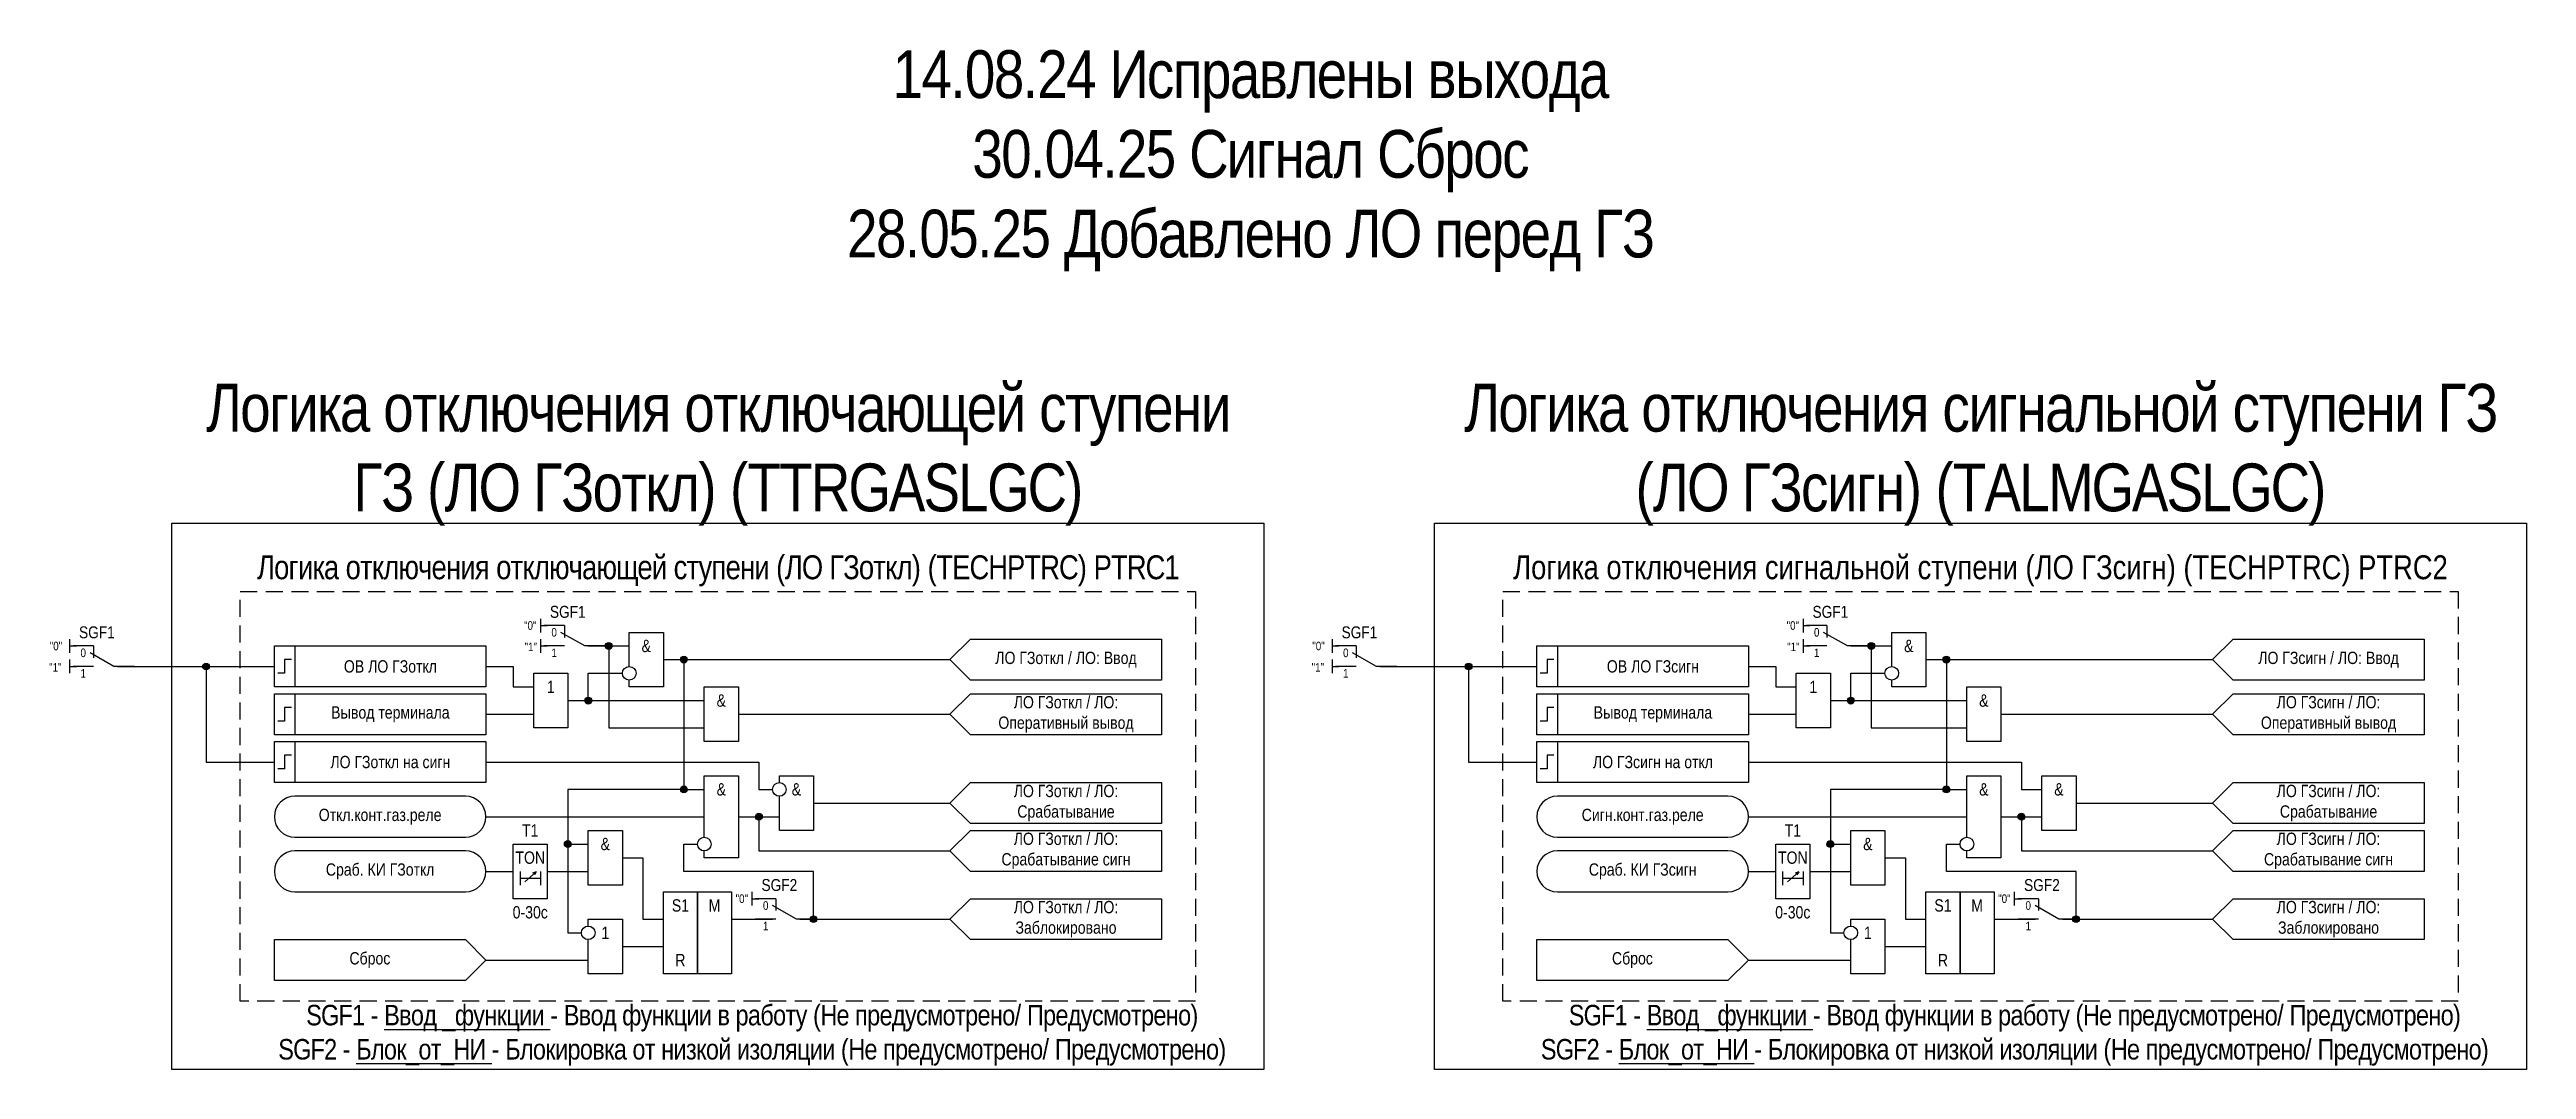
# Model space of a CAD drawing. Header units: millimetres. Extents: x -18 to 898, y -33 to 149.
# Drawn here: x 535.1 to 898, y 0 to 149.3 of the extents above; entities that cross this region are included whole.
import ezdxf
from ezdxf.enums import TextEntityAlignment as Align

# ---------------------------------------------------------------- set-up
doc = ezdxf.new("R2010")
doc.units = ezdxf.units.MM
doc.linetypes.add('штриховая2', pattern=[0.375, 0.25, -0.125])
doc.layers.add('invisible', color=252, linetype='Continuous', plot=False)
doc.layers.add('TEXT', color=7, linetype='Continuous', lineweight=25)
doc.layers.add('Основная', color=7, linetype='Continuous')
doc.styles.add('2.5_Gost_RD', font='ARIALN.TTF', dxfattribs={"height": 2.5})
doc.styles.add('3.5_Gost_RD', font='ARIALN.TTF', dxfattribs={"height": 3.5})
doc.styles.add('Вывод', font='ARIALN.TTF', dxfattribs={"height": 2.5})
doc.styles.add('Компонент', font='ARIALN.TTF', dxfattribs={"height": 3.5})

msp = doc.modelspace()

# ---------------------------------------------------------------- texts
at = {"color": 30, "ltscale": 100, "attachment_point": 5, "style": '3.5_Gost_RD'}
for s, insert, char_height, width in [('{\\T0.95;Логика отключения отключающей ступени (ЛО ГЗоткл) (TECHPTRC) \\C6;PTRC1}', (633, 73), 3.5, 140), ('Логика отключения сигнальной ступени (ЛО ГЗсигн) (TECHPTRC) {\\C6;PTRC2}', (818, 73), 3.5, 140), ('{\\T0.95;SGF1 - \\LВвод _функции\\l - Ввод функции в работу (Не предусмотрено/ Предусмотрено)\\PSGF2 - \\LБлок_от_HИ\\l - Блокировка от низкой изоляции (Не предусмотрено/ Предусмотрено)}', (638, 5), 3, 150), ('{\\T0.95;SGF1 - \\LВвод _функции\\l - Ввод функции в работу (Не предусмотрено/ Предусмотрено)\\PSGF2 - \\LБлок_от_HИ\\l - Блокировка от низкой изоляции (Не предусмотрено/ Предусмотрено)}', (823, 5), 3, 150)]:
    msp.add_mtext(s, dxfattribs=dict(at, insert=insert, char_height=char_height, width=width))
at = {"ltscale": 100, "char_height": 1.25, "attachment_point": 1, "style": '3.5_Gost_RD'}
for insert in [(604.67, 62.5), (789.67, 62.5)]:
    msp.add_mtext_dynamic_manual_height_columns('"1"', width=2, gutter_width=17.5, heights=[0], dxfattribs=dict(at, insert=insert))
at = {"ltscale": 100, "char_height": 1.8, "width": 5, "attachment_point": 5, "style": '2.5_Gost_RD'}
for s, insert in [('&', (622.5, 62)), ('&', (807.5, 62)), ('1', (608.5, 56)), ('&', (633.5, 54)), ('1', (793.5, 56)), ('&', (818.5, 54)), ('&', (633.5, 41)), ('&', (644.5, 41)), ('&', (818.5, 41)), ('&', (829.5, 41)), ('T1', (605.5, 35)), ('&', (616.5, 33)), ('T1', (790.5, 35)), ('&', (801.5, 33)), ('TON', (605.5, 31)), ('TON', (790.5, 31)), ('0-30с', (605.5, 23)), ('S1', (627.5, 24)), ('М', (632.5, 24)), ('0-30с', (790.5, 23)), ('S1', (812.5, 24)), ('М', (817.5, 24)), ('1', (616.5, 20)), ('1', (801.5, 20)), ('R', (627.5, 16)), ('R', (812.5, 16))]:
    msp.add_mtext(s, dxfattribs=dict(at, insert=insert))
at = {"color": 6, "ltscale": 100, "char_height": 1.25, "attachment_point": 1, "style": '3.5_Gost_RD'}
for insert in [(535, 59.5), (720, 59.5)]:
    msp.add_mtext_dynamic_manual_height_columns('"1"', width=2, gutter_width=17.5, heights=[0], dxfattribs=dict(at, insert=insert))
at = {"layer": 'TEXT', "color": 3, "ltscale": 100, "char_height": 7, "attachment_point": 5, "style": '3.5_Gost_RD'}
for s, insert, width in [('{\\T0.95;14.08.24 Исправлены выхода\\P30.04.25 Сигнал Сброс\\P28.05.25 Добавлено ЛО перед ГЗ}', (711, 133), 316.529), ('{\\T0.95;Логика отключения отключающей ступени ГЗ (ЛО ГЗоткл) (TTRGASLGC)}', (633, 90), 160), ('{\\T0.95;Логика отключения сигнальной ступени ГЗ (ЛО ГЗсигн) (TALMGASLGC)}', (818, 90), 153.8217)]:
    msp.add_mtext(s, dxfattribs=dict(at, insert=insert, width=width))
at = {"layer": 'TEXT', "ltscale": 100, "char_height": 1.8, "width": 28, "attachment_point": 5, "style": '2.5_Gost_RD'}
for s, insert in [('ОВ ЛО ГЗоткл', (585, 59)), ('ЛО ГЗоткл / ЛО: Ввод', (684, 60)), ('ОВ ЛО ГЗсигн', (770, 59)), ('ЛО ГЗсигн / ЛО: Ввод', (869, 60)), ('ЛО ГЗоткл / ЛО: Оперативный вывод', (684, 52)), ('ЛО ГЗсигн / ЛО: Оперативный вывод', (869, 52)), ('Вывод терминала', (585, 52)), ('Вывод терминала', (770, 52)), ('ЛО ГЗоткл на сигн', (585, 45)), ('ЛО ГЗсигн на откл', (770, 45)), ('ЛО ГЗоткл / ЛО: Срабатывание', (684, 39)), ('ЛО ГЗсигн / ЛО: Срабатывание', (869, 39)), ('\\A1;Откл.конт.газ.реле', (583.5, 37)), ('\\A1;Сигн.конт.газ.реле', (768.5, 37)), ('ЛО ГЗоткл / ЛО: Срабатывание сигн', (684, 32)), ('ЛО ГЗсигн / ЛО: Срабатывание сигн', (869, 32)), ('\\A1;Сраб. КИ ГЗоткл', (583.5, 29)), ('\\A1;Сраб. КИ ГЗсигн', (768.5, 29)), ('ЛО ГЗоткл / ЛО: Заблокировано', (684, 22)), ('ЛО ГЗсигн / ЛО: Заблокировано', (869, 22)), ('Сброс', (582, 16)), ('Сброс', (767, 16))]:
    msp.add_mtext(s, dxfattribs=dict(at, insert=insert))

# ---------------------------------------------------------------- blocks, each defined once
blk = doc.blocks.new('*U78')
at = {"layer": 'Основная', "color": 0}
blk.add_line((0, 0), (7, 4), dxfattribs=at)
at = {"layer": 'Основная', "ltscale": 0.35}
blk.add_line((6, 6), (6, 2.5), dxfattribs=at)
blk = doc.blocks.new('*U92')
at = {"layer": 'Основная', "color": 0}
for p, q in [((-3, 6), (-9, 6)), ((-3, 0), (-9, 0)), ((9, 0), (3, 0))]:
    blk.add_line(p, q, dxfattribs=at)
at = {"layer": 'Основная', "ltscale": 0.25, "xscale": -1}
blk.add_blockref('*U78', (3, 0), dxfattribs=at)
at = {"layer": 'Основная'}
for tag, height, style, p in [('ОУ', 3.5, 'Компонент', (-2, 10)), ('В1', 2.5, 'Вывод', (-13, 6)), ('В2', 2.5, 'Вывод', (-6, 4)), ('В3', 2.5, 'Вывод', (-6, -2))]:
    blk.add_attdef(tag, text='', height=height, dxfattribs=dict(at, style=style)).set_placement(p, align=Align.MIDDLE_CENTER)
blk = doc.blocks.new('Точка')
at = {"ltscale": 100}
h = blk.add_hatch(color=256, dxfattribs=at)
h.dxf.hatch_style = 1
edge = h.paths.add_edge_path()
edge.add_arc((0, 0), 0.5, 0, 360)
blk.add_circle((0, 0), 0.5, dxfattribs=at)
blk = doc.blocks.new('*U91')
at = {"layer": 'Основная', "color": 0}
for p, q in [((-3, 6), (-9, 6)), ((-3, 0), (-9, 0)), ((9, 0), (3, 0))]:
    blk.add_line(p, q, dxfattribs=at)
at = {"layer": 'Основная', "ltscale": 0.25, "xscale": -1}
blk.add_blockref('*U78', (3, 0), dxfattribs=at)
at = {"layer": 'Основная'}
for tag, height, style, p in [('ОУ', 3.5, 'Компонент', (-2, 10)), ('В1', 2.5, 'Вывод', (-13, 6)), ('В2', 2.5, 'Вывод', (-6, 4)), ('В3', 2.5, 'Вывод', (-6, -2))]:
    blk.add_attdef(tag, text='', height=height, dxfattribs=dict(at, style=style)).set_placement(p, align=Align.MIDDLE_CENTER)
blk = doc.blocks.new('*U80')
at = {"layer": 'Основная', "color": 0}
for p, q in [((-3, 6), (-9, 6)), ((-3, 0), (-9, 0)), ((9, 0), (3, 0))]:
    blk.add_line(p, q, dxfattribs=at)
at = {"layer": 'Основная', "ltscale": 0.25, "xscale": -1}
blk.add_blockref('*U78', (3, 0), dxfattribs=at)
at = {"layer": 'Основная'}
for tag, height, style, p in [('ОУ', 3.5, 'Компонент', (-2, 10)), ('В1', 2.5, 'Вывод', (-14, 6)), ('В2', 2.5, 'Вывод', (-6, 4)), ('В3', 2.5, 'Вывод', (-6, -2))]:
    blk.add_attdef(tag, text='', height=height, dxfattribs=dict(at, style=style)).set_placement(p, align=Align.MIDDLE_CENTER)
blk = doc.blocks.new('*U90')
at = {"layer": 'Основная', "color": 0}
for p, q in [((-3, 6), (-9, 6)), ((-3, 0), (-9, 0)), ((9, 0), (3, 0))]:
    blk.add_line(p, q, dxfattribs=at)
at = {"layer": 'Основная', "ltscale": 0.25, "xscale": -1}
blk.add_blockref('*U78', (3, 0), dxfattribs=at)
at = {"layer": 'Основная'}
for tag, height, style, p in [('ОУ', 3.5, 'Компонент', (-2, 10)), ('В1', 2.5, 'Вывод', (-13, 6)), ('В2', 2.5, 'Вывод', (-6, 4)), ('В3', 2.5, 'Вывод', (-6, -2))]:
    blk.add_attdef(tag, text='', height=height, dxfattribs=dict(at, style=style)).set_placement(p, align=Align.MIDDLE_CENTER)
blk = doc.blocks.new('*U89')
at = {"layer": 'Основная', "color": 0}
for p, q in [((-3, 6), (-9, 6)), ((-3, 0), (-9, 0)), ((9, 0), (3, 0))]:
    blk.add_line(p, q, dxfattribs=at)
at = {"layer": 'Основная', "ltscale": 0.25, "xscale": -1}
blk.add_blockref('*U78', (3, 0), dxfattribs=at)
at = {"layer": 'Основная'}
for tag, height, style, p in [('ОУ', 3.5, 'Компонент', (-2, 10)), ('В1', 2.5, 'Вывод', (-13, 6)), ('В2', 2.5, 'Вывод', (-6, 4)), ('В3', 2.5, 'Вывод', (-6, -2))]:
    blk.add_attdef(tag, text='', height=height, dxfattribs=dict(at, style=style)).set_placement(p, align=Align.MIDDLE_CENTER)

# ---------------------------------------------------------------- linework, layer by layer
at = {"ltscale": 100}
for p, q in [((607, 66), (607, 64)), ((792, 66), (792, 64)), ((607, 65), (608, 65)), ((607, 63), (607, 61)), ((607, 62), (608, 62)), ((792, 65), (793, 65)), ((792, 63), (792, 61)), ((792, 62), (793, 62)), ((608, 29), (608, 29)), ((638, 24), (638, 26)), ((793, 29), (793, 29)), ((823, 24), (823, 26)), ((638, 25), (639, 25)), ((823, 25), (824, 25))]:
    msp.add_line(p, q, dxfattribs=at)
at = {"color": 6, "ltscale": 100}
for p, q in [((538, 63), (538, 61)), ((538, 62), (539, 62)), ((723, 63), (723, 61)), ((723, 62), (724, 62)), ((538, 60), (538, 58)), ((538, 59), (539, 59)), ((723, 60), (723, 58)), ((723, 59), (724, 59))]:
    msp.add_line(p, q, dxfattribs=at)
at = {"color": 7, "ltscale": 100}
for p, q in [((604.7, 27.46), (606.37, 28.95)), ((606.37, 28.95), (605.85, 28.73)), ((606.37, 28.95), (606.11, 28.48)), ((789.7, 27.46), (791.37, 28.95)), ((791.37, 28.95), (790.85, 28.73)), ((791.37, 28.95), (791.11, 28.48))]:
    msp.add_line(p, q, dxfattribs=at)
at = {"color": 3, "ltscale": 100}
for points in [[(553, 80), (713, 80), (713, 0), (553, 0)], [(738, 80), (898, 80), (898, 0), (738, 0)]]:
    msp.add_lwpolyline(points, close=True, dxfattribs=at)
at = {"linetype": 'штриховая2', "ltscale": 10}
for points in [[(563, 70), (703, 70), (703, 10), (563, 10)], [(748, 70), (888, 70), (888, 10), (748, 10)]]:
    msp.add_lwpolyline(points, close=True, dxfattribs=at)
at = {"ltscale": 100}
for points in [[(568, 62), (571, 62), (571, 56), (568, 56)], [(753, 62), (756, 62), (756, 56), (753, 56)], [(568, 55), (571, 55), (571, 49), (568, 49)], [(606, 58), (611, 58), (611, 50), (606, 50)], [(631, 56), (636, 56), (636, 48), (631, 48)], [(753, 55), (756, 55), (756, 49), (753, 49)], [(791, 58), (796, 58), (796, 50), (791, 50)], [(816, 56), (821, 56), (821, 48), (816, 48)], [(568, 48), (571, 48), (571, 42), (568, 42)], [(753, 48), (756, 48), (756, 42), (753, 42)], [(827, 43), (832, 43), (832, 35), (827, 35)], [(603, 33), (608, 33), (608, 25), (603, 25)], [(614, 35), (619, 35), (619, 27), (614, 27)], [(788, 33), (793, 33), (793, 25), (788, 25)], [(799, 35), (804, 35), (804, 27), (799, 27)], [(625, 26), (630, 26), (630, 14), (625, 14)], [(630, 26), (635, 26), (635, 14), (630, 14)], [(810, 26), (815, 26), (815, 14), (810, 14)], [(815, 26), (820, 26), (820, 14), (815, 14)]]:
    msp.add_lwpolyline(points, close=True, dxfattribs=at)
for points in [[(614, 62), (620, 62)], [(614, 62), (617, 62), (617, 50), (631, 50)], [(620, 59), (620, 64), (625, 64), (625, 56), (620, 56), (620, 57)], [(799, 62), (805, 62)], [(799, 62), (802, 62), (802, 50), (816, 50)], [(805, 59), (805, 64), (810, 64), (810, 56), (805, 56), (805, 57)], [(599, 59), (603, 59), (603, 56), (606, 56)], [(625, 60), (628, 60), (628, 41), (611, 41), (611, 33), (614, 33)], [(625, 60), (628, 60), (628, 41), (611, 41), (611, 20), (613, 20)], [(625, 60), (667, 60)], [(625, 60), (628, 60), (628, 41), (631, 41)], [(784, 59), (788, 59), (788, 56), (791, 56)], [(810, 60), (813, 60), (813, 41), (796, 41), (796, 33), (799, 33)], [(810, 60), (813, 60), (813, 41), (796, 41), (796, 20), (798, 20)], [(810, 60), (852, 60)], [(810, 60), (813, 60), (813, 41), (816, 41)], [(611, 54), (614, 54), (614, 58), (619, 58)], [(796, 54), (799, 54), (799, 58), (804, 58)], [(599, 52), (606, 52)], [(611, 54), (631, 54)], [(636, 52), (667, 52)], [(784, 52), (791, 52)], [(796, 54), (816, 54)], [(821, 52), (852, 52)], [(599, 45), (639, 45), (639, 41), (641, 41)], [(784, 45), (824, 45), (824, 41), (827, 41)], [(631, 34), (631, 43), (636, 43), (636, 31), (631, 31), (631, 32)], [(642, 42), (642, 43), (647, 43), (647, 35), (642, 35), (642, 40)], [(816, 34), (816, 43), (821, 43), (821, 31), (816, 31), (816, 32)], [(599, 37), (631, 37)], [(636, 37), (642, 37)], [(636, 37), (639, 37), (639, 32), (667, 32)], [(647, 39), (667, 39)], [(784, 37), (816, 37)], [(821, 37), (827, 37)], [(821, 37), (824, 37), (824, 32), (852, 32)], [(832, 39), (852, 39)], [(645, 22), (647, 22), (647, 29), (628, 29), (628, 33), (630, 33)], [(830, 22), (832, 22), (832, 29), (813, 29), (813, 33), (815, 33)], [(619, 31), (622, 31), (622, 22), (625, 22)], [(804, 31), (807, 31), (807, 22), (810, 22)], [(599, 29), (603, 29)], [(604, 29), (604, 27)], [(604, 28), (607, 28)], [(607, 29), (607, 27)], [(608, 29), (614, 29)], [(784, 29), (788, 29)], [(789, 29), (789, 27)], [(789, 28), (792, 28)], [(792, 29), (792, 27)], [(793, 29), (799, 29)], [(614, 21), (614, 22), (619, 22), (619, 14), (614, 14), (614, 19)], [(635, 22), (641, 22)], [(645, 22), (667, 22)], [(799, 21), (799, 22), (804, 22), (804, 14), (799, 14), (799, 19)], [(820, 22), (826, 22)], [(830, 22), (852, 22)], [(599, 16), (614, 16)], [(619, 18), (625, 18)], [(784, 16), (799, 16)], [(804, 18), (810, 18)]]:
    msp.add_lwpolyline(points, dxfattribs=at)
at = {"lineweight": 30, "ltscale": 100}
for points in [[(570.5, 60), (569.5, 60), (569.5, 58), (568.5, 58)], [(755.5, 60), (754.5, 60), (754.5, 58), (753.5, 58)], [(570.5, 53), (569.5, 53), (569.5, 51), (568.5, 51)], [(755.5, 53), (754.5, 53), (754.5, 51), (753.5, 51)], [(570.5, 46), (569.5, 46), (569.5, 44), (568.5, 44)], [(755.5, 46), (754.5, 46), (754.5, 44), (753.5, 44)]]:
    msp.add_lwpolyline(points, dxfattribs=at)
at = {"ltscale": 100}
for centre in [(620, 58), (805, 58), (642, 41), (631, 33), (816, 33), (614, 20), (799, 20)]:
    msp.add_circle(centre, 1, dxfattribs=at)
at = {"layer": 'invisible', "ltscale": 100}
for points in [[(545, 59), (568, 59)], [(545, 59), (558, 59), (558, 45), (568, 45)], [(730, 59), (753, 59)], [(730, 59), (743, 59), (743, 45), (753, 45)]]:
    msp.add_lwpolyline(points, dxfattribs=at)
at = {"layer": 'TEXT', "ltscale": 100}
for points in [[(568, 62), (599, 62), (599, 56), (568, 56)], [(753, 62), (784, 62), (784, 56), (753, 56)], [(568, 55), (599, 55), (599, 49), (568, 49)], [(753, 55), (784, 55), (784, 49), (753, 49)], [(568, 48), (599, 48), (599, 42), (568, 42)], [(753, 48), (784, 48), (784, 42), (753, 42)]]:
    msp.add_lwpolyline(points, close=True, dxfattribs=at)
for points in [[(667, 60), (670, 63), (698, 63), (698, 57), (670, 57), (667, 60)], [(852, 60), (855, 63), (883, 63), (883, 57), (855, 57), (852, 60)], [(667, 52), (670, 55), (698, 55), (698, 49), (670, 49), (667, 52)], [(852, 52), (855, 55), (883, 55), (883, 49), (855, 49), (852, 52)], [(667, 39), (670, 42), (698, 42), (698, 36), (670, 36), (667, 39)], [(852, 39), (855, 42), (883, 42), (883, 36), (855, 36), (852, 39)], [(667, 32), (670, 35), (698, 35), (698, 29), (670, 29), (667, 32)], [(852, 32), (855, 35), (883, 35), (883, 29), (855, 29), (852, 32)], [(667, 22), (670, 25), (698, 25), (698, 19), (670, 19), (667, 22)], [(852, 22), (855, 25), (883, 25), (883, 19), (855, 19), (852, 22)], [(568, 19), (596, 19), (599, 16), (596, 13), (568, 13), (568, 19)], [(753, 19), (781, 19), (784, 16), (781, 13), (753, 13), (753, 19)]]:
    msp.add_lwpolyline(points, dxfattribs=at)
for points in [[(571, 34), (596, 34, 1), (596, 40), (571, 40, 1)], [(756, 34), (781, 34, 1), (781, 40), (756, 40, 1)], [(571, 26), (596, 26, 1), (596, 32), (571, 32, 1)], [(756, 26), (781, 26, 1), (781, 32), (756, 32, 1)]]:
    msp.add_lwpolyline(points, format="xyb", close=True, dxfattribs=at)

# ---------------------------------------------------------------- block references
at = {"ltscale": 100}
for p in [(617, 62), (802, 62), (558, 59), (628, 60), (743, 59), (813, 60), (614, 54), (799, 54), (628, 41), (813, 41), (639, 37), (824, 37), (611, 33), (796, 33), (647, 22), (832, 22)]:
    msp.add_blockref('Точка', p, dxfattribs=at)
at = {"layer": 'Основная', "ltscale": 0.25, "xscale": 0.5, "yscale": 0.5, "zscale": 0.5}
for name, p, values in [('*U91', (612, 62), {'ОУ': 'SGF1', 'В1': '"0"', 'В2': '0', 'В3': '1'}), ('*U89', (797, 62), {'ОУ': 'SGF1', 'В1': '"0"', 'В2': '0', 'В3': '1'}), ('*U92', (643, 22), {'ОУ': 'SGF2', 'В1': '"0"', 'В2': '0', 'В3': '1'}), ('*U90', (828, 22), {'ОУ': 'SGF2', 'В1': '"0"', 'В2': '0', 'В3': '1'})]:
    msp.add_blockref(name, p, dxfattribs=at).add_auto_attribs(values)
at = {"layer": 'Основная', "color": 6, "ltscale": 0.25, "xscale": 0.5, "yscale": 0.5, "zscale": 0.5}
for p in [(543, 59), (728, 59)]:
    msp.add_blockref('*U80', p, dxfattribs=at).add_auto_attribs({'ОУ': 'SGF1', 'В1': '"0"', 'В2': '0', 'В3': '1'})

msp.set_redraw_order([(e.dxf.handle, doc.entitydb.next_handle()) for e in msp.query("TEXT MTEXT ATTDEF DIMENSION ARC_DIMENSION")])  # texts and dimensions are drawn at this point

doc.saveas('drawing.dxf')
